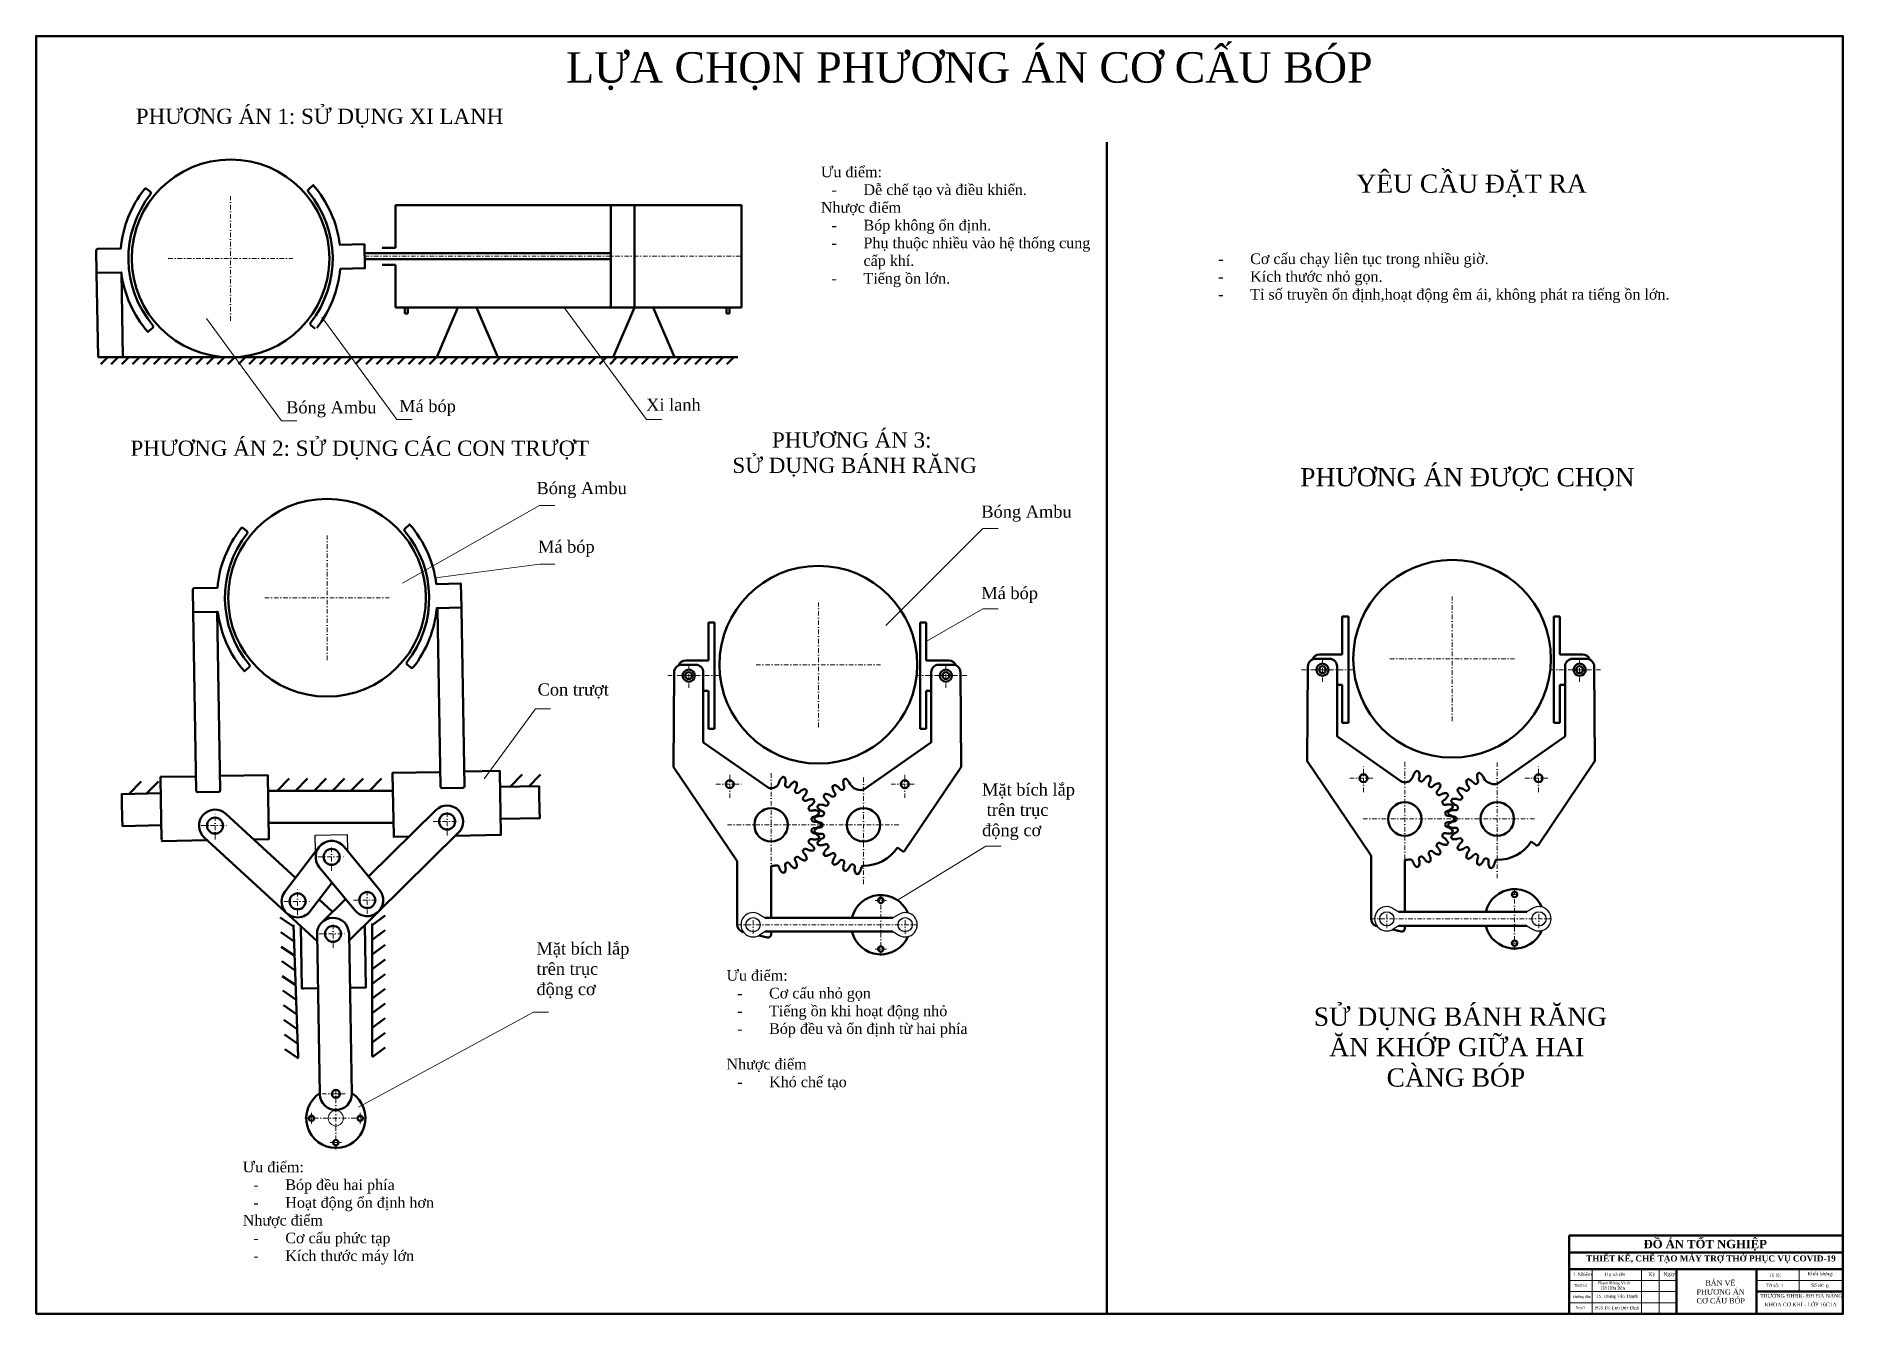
# Model space of a CAD drawing. Header units: inches. Extents: x -122986 to 27550, y -4965 to 6170.
# Drawn here: x 577 to 1765, y 420 to 1260 of the extents above; entities that cross this region are included whole.
import ezdxf

# ---------------------------------------------------------------- set-up
doc = ezdxf.new("R2010")
doc.units = ezdxf.units.IN
doc.header["$LTSCALE"] = 2
doc.header["$MEASUREMENT"] = 0
doc.linetypes.add('DASHDOT', pattern=[1, 0.5, -0.25, 0, -0.25])
for name, color, linetype, lineweight in [('1 mãnh', 7, 'Continuous', 5), ('1 Đường Tâm', 50, 'DASHDOT', 9), ('1 Đậm', 7, 'Continuous', 50), ('đường nhạt', 5, 'Continuous', 25), ('đậm', 7, 'Continuous', 50)]:
    doc.layers.add(name, color=color, linetype=linetype, lineweight=lineweight)
doc.layers.add('d-manh', color=2, linetype='Continuous')
doc.styles.add('SON', font='times.ttf')
doc.styles.add('TCVN', font='times.ttf', dxfattribs={"height": 2.5})
doc.styles.add('vn', font='VTIMEN.TTF', dxfattribs={"height": 4})

msp = doc.modelspace()

# ---------------------------------------------------------------- texts
for s, width, heights, insert, char_height, attachment_point in [('{\\fTimes New Roman|b0|i0|c0|p18;LỰA CHỌN PHƯƠNG ÁN CƠ CẤU BÓP}', 596.01305, [0], (925.324, 1249.883), 20, 1), ('{\\fTimes New Roman|b0|i0|c0|p18;PHƯƠNG ÁN 1: SỬ DỤNG XI LANH}', 343.33922, [0], (642.372, 1212.738), 10, 1), ('{\\fTimes New Roman|b0|i0|c0|p18;Ưu điểm:\\P\\pi-21,l28,t28;-^IDễ chế tạo và điều khiển.\\P\\pi0,l0,tz;Nhược điểm\\P\\pi-21,l28,t28;-^IBóp không ổn định.\\P-^IPhụ thuộc nhiều vào hệ thống cung cấp khí.\\P-^ITiếng ồn lớn.}', 186.6244, [0], (1092.83, 1174.677), 7, 1), ('{\\fTimes New Roman|b0|i0|c0|p18;YÊU CẦU ĐẶT RA}', 155.31792, [0], (1444.914, 1169.455), 12, 1), ('\\pi-21,l29.398,t29.398;{\\fTimes New Roman TUR|b0|i0|c0|p18;-^ICơ cấu chạy liên tục trong nhiều giờ.\\H1.5658x; \\H0.63866x;\\P-^IK\\fTimes New Roman TUR|b0|i0|c163|p18;ích thư\\fTimes New Roman TUR|b0|i0|c0|p18;ớc nhỏ gọn.\\H2.3081x; \\H0.43325x;\\P-^ITỉ số truyền ổn định,hoạt động êm ái, không phát ra tiếng ồn lớn.\\H2.2241x; }', 553.91263, [214.239], (1345.7, 1117.574), 7, 1), ('{\\fTimes New Roman|b0|i0|c0|p18;Má bóp}', 51.00457, [0], (815.572, 1021.249), 8, 1), ('{\\fTimes New Roman|b0|i0|c0|p18;Xi lanh}', 51.00457, [0], (977.902, 1022.132), 8, 1), ('{\\fTimes New Roman|b0|i0|c0|p18;Bóng Ambu}', 60.39283, [0], (741.208, 1020.391), 8, 1), ('\\pi48.1038;{\\fTimes New Roman|b0|i0|c0|p18;PHƯƠNG ÁN 3:\\P\\pi18.35254; SỬ DỤNG BÁNH RĂNG}', 197.26023, [0], (1012.575, 999.927), 10, 1), ('{\\fTimes New Roman|b0|i0|c0|p18;PHƯƠNG ÁN 2: SỬ DỤNG CÁC CON TRƯỢT}', 377.0899, [0], (638.863, 994.521), 10, 1), ('\\pt132;{\\fTimes New Roman|b0|i0|c0|p18;PHƯƠNG ÁN ĐƯỢC CHỌN}', 240.10487, [0], (1407.961, 976.472), 12, 1), ('{\\fTimes New Roman|b0|i0|c0|p18;Bóng Ambu}', 60.39283, [0], (905.821, 967.327), 8, 1), ('{\\fTimes New Roman|b0|i0|c0|p18;Bóng Ambu}', 60.39283, [0], (1198.321, 951.827), 8, 1), ('{\\fTimes New Roman|b0|i0|c0|p18;Má bóp}', 51.00457, [0], (906.821, 928.827), 8, 1), ('{\\fTimes New Roman|b0|i0|c0|p18;Má bóp}', 51.00457, [0], (1198.321, 898.327), 8, 1), ('{\\fTimes New Roman|b0|i0|c0|p18;Con trượt}', 55.08854, [0], (906.561, 824.897), 8, 7), ('{\\fTimes New Roman|b0|i0|c0|p18;Mặt bích lắp    trên trục động cơ}', 67.31486, [0], (1198.821, 731.827), 8, 7), ('{\\fTimes New Roman|b0|i0|c0|p18;Mặt bích lắp trên trục động cơ}', 67.31486, [0], (905.821, 627.327), 8, 7), ('{\\fTimes New Roman|b0|i0|c0|p18;Ưu điểm:\\P\\pi-21,l28,t28;-^ICơ cấu nhỏ gọn\\P-^ITiếng ồn khi hoạt động nhỏ\\P-^IBóp đều và ổn định từ hai phía\\P\\pi0,l0,tz;\\PNhược điểm\\P\\pi-21,l28,t28;-^IKhó chế tạo}', 236.79632, [0], (1030.766, 646.45), 7, 1), ('\\pi2.29222;{\\fTimes New Roman|b1|i0|c0|p18; \\fTimes New Roman|b0|i0|c0|p18;SỬ DỤNG BÁNH RĂNG \\P\\pi16.98772;ĂN KHỚP GIỮA HAI \\P\\pi54.70942;CÀNG BÓP}', 197.26023, [0], (1410.102, 621.812), 12, 1), ('{\\fTimes New Roman|b0|i0|c0|p18;Ưu điểm:\\P\\pi-21,l28,t28;-^IBóp đều hai phía\\P-^IHoạt động ổn định hơn\\P\\pi0,l0,tz;Nhược điểm\\P\\pi-21,l28,t28;-^ICơ cấu phức tạp\\P-^IKích thước máy lớn}', 128.90505, [0], (712.653, 520.483), 7, 1)]:
    msp.add_mtext_dynamic_manual_height_columns(s, width=width, gutter_width=17.5, heights=heights, dxfattribs=dict(insert=insert, char_height=char_height, attachment_point=attachment_point))
at = {"lineweight": 20, "ltscale": 2, "style": 'vn'}
for s, insert, char_height, width, attachment_point in [('{\\fTimes New Roman|b1|i0|c0|p18;ĐỒ ÁN TỐT NGHIỆP}', (1674.335, 465.476), 5.50789, 165.23678, 5), ('\\A1;\\pi8.97362;{\\fTimes New Roman|b1|i0|c0|p18;THIẾT KẾ\\fTimes New Roman|b1|i0|c163|p18;, CHẾ TẠO \\fTimes New Roman|b1|i0|c0|p18;MÁY TRỢ THỞ PHỤC VỤ COVID-19}', (1587.04, 458.878), 4, 178.33453, 1), ('{\\fTimes New Roman|b0|i0|c0|p18;T.Nhiệm}', (1593.597, 446.123), 2.29496, 13.76973, 5), ('{\\fTimes New Roman|b0|i0|c0|p18;Thiết kế}', (1592.333, 439.175), 1.7, 13.76973, 5), ('{\\fTimes New Roman|b0|i0|c0|p18;Họ và tên}', (1615.1, 446.083), 2.29496, 22.94955, 5), ('{\\fTimes New Roman|b0|i0|c0|p18;Ký}', (1639.268, 446.123), 2.29496, 13.76973, 5), ('{\\fTimes New Roman|b0|i0|c0|p18;Tờ số: 1 }', (1719.993, 439.104), 2.29496, 13.76973, 5), ('{\\fTimes New Roman|b0|i0|c0|p18;Tỷ lệ: }', (1720.083, 445.418), 2.29496, 17.0612, 5), ('{\\fTimes New Roman|b0|i0|c0|p18;Khối lượng:}', (1750.073, 446.437), 2.29496, 16.29283, 5), ('{\\fTimes New Roman|b0|i0|c0|p18;Số tờ:  }', (1748.101, 439.268), 2.29496, 13.76973, 5), ('{\\fTimes New Roman|b0|i0|c0|p18;6 }', (1754.537, 438.77), 2.29496, 13.76973, 5), ('{\\fTimes New Roman|b0|i0|c0|p18;Hướng dẫn}', (1593.085, 431.48), 1.7, 13.76973, 5), ('{\\fTimes New Roman|b0|i0|c0|p18;Duyệt}', (1592.152, 424.367), 1.7, 13.76973, 5)]:
    msp.add_mtext(s, dxfattribs=dict(at, insert=insert, char_height=char_height, width=width, attachment_point=attachment_point))
at = {"lineweight": 50, "ltscale": 2, "insert": (1650.669, 446.123), "char_height": 2.29496, "width": 13.76973, "attachment_point": 5, "style": 'vn'}
msp.add_mtext('{\\fTimes New Roman|b0|i0|c0|p18;Ngày}', dxfattribs=at)
at = {"layer": 'd-manh', "lineweight": 25, "char_height": 2, "attachment_point": 5, "style": 'SON'}
for s, insert, width in [('Phạm Hồng Vinh', (1614.164, 440.482), 31.46391), ('TS. Hoàng Văn Thạnh', (1616.125, 431.78), 36.08725), ('Hồ Hữu Bền', (1613.677, 437.402), 31.46391), ('PGS.TS. Lưu Đức Bình', (1616.125, 424.436), 36.08725)]:
    msp.add_mtext(s, dxfattribs=dict(at, insert=insert, width=width))
at = {"layer": 'đường nhạt', "ltscale": 0.2, "insert": (1644.087, 442.451), "char_height": 3.5, "attachment_point": 1, "style": 'TCVN'}
msp.add_mtext_dynamic_manual_height_columns('\\pi30.29804;BẢN VẼ\\P\\pi24.53705;PHƯƠNG ÁN\\P\\pi24.56228;CƠ CẤU BÓP', width=79.48397, gutter_width=12.5, heights=[38.27], dxfattribs=at)
at = {"layer": 'đường nhạt', "ltscale": 0.2, "char_height": 2.5, "width": 102.57599, "attachment_point": 1, "style": 'TCVN'}
for s, insert in [('{\\fTimes New Roman|b0|i0|c186|p18;TR}Ư{\\fTimes New Roman|b0|i0|c186|p18;ỜNG ĐH}BK- ĐH {\\fTimes New Roman|b0|i0|c186|p18;ĐÀ NẴNG}', (1710.491, 433.462)), ('KHOA CƠ KHÍ - LỚP 16C1A', (1713.388, 427.796))]:
    msp.add_mtext(s, dxfattribs=dict(at, insert=insert))

# ---------------------------------------------------------------- blocks, each defined once
blk = doc.blocks.new('*U324')
at = {"layer": '1 Đậm', "ltscale": 15}
blk.add_line((-4.3, -3.2), (4.3, 3.2), dxfattribs=at)
blk = doc.blocks.new('*U325')
at = {"layer": '1 Đậm', "color": 0, "linetype": 'ByBlock', "lineweight": -2, "transparency": 16777216}
for p in [(0, 86.7), (0, 77), (0, 67.4), (0, 57.8), (0, 48.1), (0, 38.5), (0, 28.9), (0, 19.3), (0, 9.6), (0, 0)]:
    blk.add_blockref('*U324', p, dxfattribs=at)
blk = doc.blocks.new('*U316')
at = {"layer": '1 Đậm', "ltscale": 15}
blk.add_line((-4.3, -3.2), (4.3, 3.2), dxfattribs=at)
blk = doc.blocks.new('*U317')
at = {"layer": '1 Đậm', "color": 0, "linetype": 'ByBlock', "lineweight": -2, "transparency": 16777216}
for p in [(0, 86.7), (0, 77), (0, 67.4), (0, 57.8), (0, 48.1), (0, 38.5), (0, 28.9), (0, 19.3), (0, 9.6), (0, 0)]:
    blk.add_blockref('*U316', p, dxfattribs=at)
blk = doc.blocks.new('*U318')
at = {"layer": '1 Đậm', "ltscale": 15}
blk.add_line((-4, -4.1), (4, 4.1), dxfattribs=at)
blk = doc.blocks.new('*U319')
at = {"layer": '1 Đậm', "color": 0, "linetype": 'ByBlock', "lineweight": -2, "transparency": 16777216}
for p in [(0, 0), (12.1, 0), (24.3, 0), (36.4, 0), (48.6, 0), (60.7, 0)]:
    blk.add_blockref('*U318', p, dxfattribs=at)
blk = doc.blocks.new('*U320')
at = {"layer": '1 Đậm', "ltscale": 15}
blk.add_line((-4, -4.1), (4, 4.1), dxfattribs=at)
blk = doc.blocks.new('*U321')
at = {"layer": '1 Đậm', "color": 0, "linetype": 'ByBlock', "lineweight": -2, "transparency": 16777216}
for p in [(0, 0), (11.3, 0)]:
    blk.add_blockref('*U320', p, dxfattribs=at)
blk = doc.blocks.new('*U322')
at = {"layer": '1 Đậm', "ltscale": 15}
blk.add_line((-4, -4.1), (4, 4.1), dxfattribs=at)
blk = doc.blocks.new('*U323')
at = {"layer": '1 Đậm', "color": 0, "linetype": 'ByBlock', "lineweight": -2, "transparency": 16777216}
for p in [(0, 0), (12.1, 0)]:
    blk.add_blockref('*U322', p, dxfattribs=at)
blk = doc.blocks.new('*U326')
at = {"layer": '1 Đậm', "ltscale": 15}
blk.add_line((2.3, 2.3), (-2.3, -2.3), dxfattribs=at)
blk = doc.blocks.new('*U327')
at = {"layer": '1 Đậm', "color": 0, "linetype": 'ByBlock', "lineweight": -2, "transparency": 16777216}
for p in [(0, 0), (7, 0), (14, 0), (20.9, 0), (27.9, 0), (34.9, 0), (41.9, 0), (48.8, 0), (55.8, 0), (62.8, 0), (69.8, 0), (76.8, 0), (83.7, 0), (90.7, 0), (97.7, 0), (104.7, 0), (111.6, 0), (118.6, 0), (125.6, 0), (132.6, 0), (139.6, 0), (146.5, 0), (153.5, 0), (160.5, 0), (167.5, 0), (174.5, 0), (181.4, 0), (188.4, 0), (195.4, 0), (202.4, 0), (209.3, 0), (216.3, 0), (223.3, 0), (230.3, 0), (237.3, 0), (244.2, 0), (251.2, 0), (258.2, 0), (265.2, 0), (272.1, 0), (279.1, 0), (286.1, 0), (293.1, 0), (300.1, 0), (307, 0), (314, 0), (321, 0), (328, 0), (334.9, 0), (341.9, 0), (348.9, 0), (355.9, 0), (362.9, 0), (369.8, 0), (376.8, 0), (383.8, 0), (390.8, 0), (397.7, 0), (404.7, 0), (411.7, 0)]:
    blk.add_blockref('*U326', p, dxfattribs=at)

# ---------------------------------------------------------------- linework, layer by layer
at = {"lineweight": 20, "ltscale": 2}
for p, q in [((1584.821, 442.451), (1655.333, 442.451)), ((1599.965, 420.42), (1599.965, 449.795)), ((1632.383, 420.42), (1632.383, 449.795)), ((1644.087, 420.42), (1644.087, 449.795)), ((1707.929, 442.451), (1764.821, 442.451)), ((1736.187, 435.107), (1736.187, 449.795)), ((1584.821, 435.107), (1655.333, 435.107)), ((1584.821, 427.764), (1655.333, 427.764))]:
    msp.add_line(p, q, dxfattribs=at)
at = {"lineweight": 30}
msp.add_lwpolyline([(760.559, 724.348), (760.366, 735.194), (781.383, 735.568), (781.576, 724.722)], dxfattribs=at)
at = {"layer": '1 mãnh', "lineweight": 13}
for p, q in [((924.009, 1082.117), (978.14, 1008.305)), ((688.748, 1074.834), (738.168, 1007.447)), ((764.62, 1075.693), (814.04, 1008.305)), ((738.168, 1007.447), (748.168, 1007.447)), ((814.04, 1008.305), (824.04, 1008.305)), ((978.14, 1008.305), (988.14, 1008.305)), ((817.751, 900.878), (907.821, 951.827)), ((907.821, 951.827), (917.821, 951.827)), ((1135.535, 872.875), (1199.321, 936.827)), ((1199.321, 936.827), (1209.321, 936.827)), ((839.335, 904.207), (907.821, 913.327)), ((907.821, 913.327), (917.821, 913.327)), ((1162, 862.5), (1199.321, 883.827)), ((1199.321, 883.827), (1209.321, 883.827)), ((871.373, 772.078), (905.122, 818.097)), ((905.122, 818.097), (915.122, 818.097)), ((1143.225, 692.325), (1201.321, 727.827)), ((1201.321, 727.827), (1211.321, 727.827)), ((788.766, 556.211), (903.821, 618.827)), ((903.821, 618.827), (913.821, 618.827))]:
    msp.add_line(p, q, dxfattribs=at)
at = {"layer": '1 mãnh', "lineweight": 13, "ltscale": 15}
msp.add_circle((773.907, 548.997), 5, dxfattribs=at)
at = {"layer": '1 Đường Tâm', "lineweight": 9, "ltscale": 3}
for p, q in [((704.668, 1073.353), (704.668, 1155.253)), ((663.718, 1114.303), (745.618, 1114.303)), ((792.865, 1115.708), (1040.525, 1115.708)), ((768.102, 850.257), (768.102, 932.157)), ((727.152, 891.207), (809.052, 891.207)), ((1507.891, 810.124), (1507.891, 892.024)), ((1091.153, 806.232), (1091.153, 888.132)), ((1005.915, 831.937), (1005.915, 847.673)), ((1050.203, 847.182), (1132.103, 847.182)), ((1175, 831.937), (1175, 847.673)), ((1408.854, 843.892), (1442.721, 843.892)), ((1422.652, 835.829), (1422.652, 851.565)), ((1466.941, 851.074), (1548.841, 851.074)), ((1605.535, 843.892), (1571.669, 843.892)), ((1591.738, 835.829), (1591.738, 851.565)), ((992.117, 840), (1025.983, 840)), ((1188.798, 840), (1154.931, 840)), ((1032.895, 759.562), (1032.895, 777.739)), ((1060.054, 775.827), (1060.057, 711.328)), ((1120.861, 702.901), (1120.861, 775.327)), ((1148.02, 759.562), (1148.02, 777.739)), ((1440.544, 772.543), (1458.721, 772.543)), ((1449.632, 763.454), (1449.632, 781.631)), ((1476.821, 783.327), (1476.794, 715.22)), ((1537.598, 706.793), (1537.598, 783.754)), ((1555.669, 772.543), (1573.846, 772.543)), ((1564.758, 763.454), (1564.758, 781.631)), ((1023.806, 768.651), (1041.983, 768.651)), ((1138.932, 768.651), (1157.109, 768.651)), ((694.44, 732.286), (694.44, 750.463)), ((847.047, 735.002), (847.047, 753.179)), ((685.351, 741.374), (703.528, 741.374)), ((837.959, 744.09), (856.136, 744.09)), ((1031.321, 741.868), (1146.321, 741.868)), ((1449.321, 745.76), (1563.321, 745.76)), ((771.133, 711.762), (771.133, 729.939)), ((762.044, 720.85), (780.221, 720.85)), ((794.538, 683.309), (794.538, 701.486)), ((739.667, 691.583), (757.844, 691.583)), ((748.756, 682.494), (748.756, 700.671)), ((785.449, 692.398), (803.626, 692.398)), ((1128.543, 692.229), (1135.893, 692.229)), ((1132.218, 655.754), (1132.218, 696.704)), ((1547.119, 696.121), (1550.794, 696.121)), ((1548.956, 659.646), (1548.956, 700.596)), ((772.034, 661.155), (772.034, 679.332)), ((1048.218, 670.154), (1048.218, 682.303)), ((1148.218, 670.154), (1148.218, 682.303)), ((1454.598, 680.121), (1572.956, 680.121)), ((1464.956, 674.046), (1464.956, 686.195)), ((1564.956, 674.046), (1564.956, 686.195)), ((762.945, 670.244), (781.122, 670.244)), ((1037.86, 676.229), (1156.218, 676.229)), ((1128.543, 660.229), (1135.893, 660.229)), ((1547.119, 664.121), (1550.794, 664.121)), ((764.819, 564.997), (782.996, 564.997)), ((772.07, 564.997), (775.745, 564.997)), ((773.907, 528.522), (773.907, 569.472)), ((753.432, 548.997), (794.382, 548.997)), ((757.907, 545.322), (757.907, 552.672)), ((789.907, 545.322), (789.907, 552.672)), ((770.232, 532.997), (777.582, 532.997))]:
    msp.add_line(p, q, dxfattribs=at)
at = {"layer": '1 Đậm', "lineweight": 50}
for p, q in [((1280.821, 1190.811), (1280.821, 420.42)), ((776.795, 1107.526), (793.006, 1107.814)), ((616.611, 1104.817), (617.599, 1049.303)), ((632.859, 1104.817), (633.847, 1049.303)), ((650.337, 1065.942), (653.52, 1068.711)), ((680.046, 881.721), (682.134, 764.372)), ((840.229, 884.43), (856.44, 884.719)), ((856.459, 883.666), (858.529, 767.369)), ((1018.915, 875), (1022.915, 875)), ((1018.915, 850), (1018.915, 875)), ((1022.915, 805), (1022.915, 875)), ((1162, 875), (1158, 875)), ((1158, 805), (1158, 875)), ((1162, 850), (1162, 875)), ((1435.652, 878.892), (1439.652, 878.892)), ((1435.652, 853.892), (1435.652, 878.892)), ((1439.652, 808.892), (1439.652, 878.892)), ((1578.738, 878.892), (1574.738, 878.892)), ((1574.738, 808.892), (1574.738, 878.892)), ((1578.738, 853.892), (1578.738, 878.892)), ((713.771, 842.847), (716.954, 845.616)), ((1010.512, 847.182), (1001.339, 847.182)), ((1003.915, 850), (1018.915, 850)), ((1177, 850), (1162, 850)), ((1170.403, 847.182), (1179.575, 847.182)), ((1413.077, 846.107), (1412.623, 784.067)), ((1427.25, 851.074), (1418.077, 851.074)), ((1420.652, 853.892), (1435.652, 853.892)), ((1432.25, 846.074), (1432.262, 800.486)), ((1593.738, 853.892), (1578.738, 853.892)), ((1582.14, 846.074), (1582.128, 800.486)), ((1587.14, 851.074), (1596.313, 851.074)), ((1601.313, 846.107), (1601.767, 784.067)), ((996.339, 842.215), (995.885, 780.175)), ((1015.512, 842.182), (1015.524, 796.595)), ((1165.403, 842.182), (1165.39, 796.595)), ((1184.575, 842.215), (1185.029, 780.175)), ((1432.253, 833.892), (1435.652, 833.892)), ((1435.652, 808.892), (1435.652, 833.892)), ((1582.137, 833.892), (1578.738, 833.892)), ((1578.738, 808.892), (1578.738, 833.892)), ((1015.515, 830), (1018.915, 830)), ((1018.915, 805), (1018.915, 830)), ((1165.399, 830), (1162, 830)), ((1162, 805), (1162, 830)), ((1435.652, 808.892), (1439.652, 808.892)), ((1578.738, 808.892), (1574.738, 808.892)), ((1018.915, 805), (1022.915, 805)), ((1162, 805), (1158, 805)), ((1432.69, 799.667), (1474.178, 770.708)), ((1581.7, 799.667), (1538.569, 769.561)), ((1015.952, 795.775), (1057.44, 766.816)), ((1164.963, 795.775), (1121.831, 765.669)), ((996.057, 779.607), (1037.682, 718.05)), ((1067.602, 773.365), (1067.27, 773.044)), ((1069.392, 772.475), (1069.266, 772.919)), ((1184.858, 779.607), (1147.847, 724.873)), ((1412.794, 783.499), (1454.419, 721.942)), ((1484.339, 777.257), (1484.008, 776.936)), ((1486.13, 776.367), (1486.004, 776.811)), ((1492.234, 774.23), (1491.831, 774.006)), ((1493.734, 772.907), (1493.726, 773.369)), ((1524.345, 774.887), (1524.412, 775.343)), ((1526.004, 776.002), (1526.374, 775.727)), ((1601.595, 783.499), (1564.584, 728.765)), ((1075.496, 770.338), (1075.093, 770.114)), ((1076.996, 769.015), (1076.989, 769.477)), ((1082.339, 765.371), (1081.891, 765.259)), ((1083.445, 763.706), (1083.557, 764.153)), ((1094.82, 760.466), (1094.65, 760.895)), ((1095.699, 762.262), (1096.157, 762.209)), ((1100.52, 766.572), (1100.467, 767.03)), ((1101.834, 768.079), (1102.263, 767.909)), ((1107.607, 770.995), (1107.675, 771.451)), ((1109.266, 772.11), (1109.637, 771.835)), ((1499.076, 769.263), (1498.629, 769.151)), ((1500.182, 767.598), (1500.295, 768.045)), ((1504.4, 762.695), (1503.939, 762.702)), ((1505.037, 760.799), (1505.262, 761.203)), ((1511.557, 764.358), (1511.387, 764.787)), ((1512.436, 766.154), (1512.895, 766.101)), ((1517.258, 770.464), (1517.205, 770.922)), ((1518.572, 771.971), (1519.001, 771.801)), ((1087.663, 758.803), (1087.201, 758.81)), ((1088.3, 756.907), (1088.524, 757.311)), ((1090.894, 753.092), (1090.619, 753.462)), ((1091.105, 751.08), (1090.661, 751.207)), ((1091.23, 749.084), (1091.551, 749.416)), ((1091.278, 755.054), (1091.734, 755.122)), ((1505.747, 748.845), (1505.386, 749.132)), ((1505.611, 750.84), (1506.034, 751.024)), ((1507.631, 756.984), (1507.356, 757.354)), ((1507.842, 754.972), (1507.399, 755.099)), ((1507.967, 752.976), (1508.288, 753.308)), ((1508.016, 758.946), (1508.472, 759.014)), ((1089.01, 744.953), (1088.648, 745.24)), ((1088.648, 738.496), (1089.01, 738.783)), ((1088.873, 746.948), (1089.296, 747.132)), ((1089.296, 736.605), (1088.873, 736.788)), ((1092.431, 742.73), (1092.035, 742.967)), ((1092.035, 740.77), (1092.431, 741.007)), ((1505.386, 742.388), (1505.747, 742.675)), ((1506.034, 740.497), (1505.611, 740.68)), ((1508.288, 738.213), (1507.967, 738.544)), ((1509.169, 746.622), (1508.773, 746.859)), ((1508.773, 744.662), (1509.169, 744.899)), ((1087.201, 724.926), (1087.663, 724.934)), ((1088.524, 726.426), (1088.3, 726.829)), ((1090.619, 730.274), (1090.894, 730.644)), ((1090.661, 732.53), (1091.105, 732.656)), ((1091.551, 734.321), (1091.23, 734.652)), ((1091.734, 728.615), (1091.278, 728.682)), ((1143.227, 726.968), (1146.428, 724.626)), ((1503.939, 728.818), (1504.4, 728.826)), ((1505.262, 730.318), (1505.037, 730.721)), ((1507.356, 734.166), (1507.631, 734.536)), ((1507.399, 736.422), (1507.842, 736.548)), ((1508.472, 732.507), (1508.016, 732.574)), ((1511.387, 726.734), (1511.557, 727.163)), ((1512.895, 725.42), (1512.436, 725.367)), ((1559.964, 730.86), (1563.166, 728.518)), ((1037.854, 717.49), (1037.86, 676.22)), ((1075.093, 713.622), (1075.496, 713.398)), ((1076.989, 714.26), (1076.996, 714.721)), ((1081.891, 718.477), (1082.339, 718.365)), ((1083.557, 719.583), (1083.445, 720.031)), ((1094.65, 722.842), (1094.82, 723.271)), ((1096.157, 721.528), (1095.699, 721.475)), ((1100.467, 716.706), (1100.52, 717.165)), ((1102.263, 715.827), (1101.834, 715.657)), ((1120.861, 714.993), (1120.633, 714.994)), ((1454.591, 721.382), (1454.598, 680.112)), ((1484.008, 714.584), (1484.339, 714.263)), ((1486.004, 714.709), (1486.13, 715.153)), ((1491.831, 717.514), (1492.234, 717.29)), ((1493.726, 718.152), (1493.734, 718.613)), ((1498.629, 722.369), (1499.076, 722.257)), ((1500.295, 723.475), (1500.182, 723.923)), ((1517.205, 720.598), (1517.258, 721.057)), ((1519.001, 719.719), (1518.572, 719.549)), ((1524.412, 716.177), (1524.345, 716.634)), ((1526.374, 715.793), (1526.004, 715.518)), ((1532.518, 713.773), (1532.335, 714.196)), ((1534.513, 713.909), (1534.226, 713.548)), ((1537.598, 718.885), (1537.37, 718.886)), ((1067.27, 710.693), (1067.602, 710.371)), ((1069.266, 710.817), (1069.392, 711.261)), ((1107.675, 712.285), (1107.607, 712.742)), ((1109.637, 711.901), (1109.266, 711.626)), ((1115.78, 709.881), (1115.597, 710.304)), ((1117.775, 710.017), (1117.489, 709.656)), ((762.965, 692.837), (771.775, 684.761)), ((780.293, 693.146), (764.649, 677.745))]:
    msp.add_line(p, q, dxfattribs=at)
at = {"layer": '1 Đậm', "lineweight": 50, "ltscale": 15}
for p, q in [((813.034, 1149.298), (813.034, 1121.247)), ((954.61, 1149.298), (954.61, 1117.708)), ((970.268, 1149.298), (970.268, 1082.117)), ((1017.064, 1149.298), (1032.721, 1149.298)), ((792.83, 1117.708), (954.61, 1117.708)), ((792.83, 1117.708), (792.901, 1113.708)), ((813.034, 1121.247), (804.296, 1121.247)), ((954.61, 1117.708), (954.61, 1113.708)), ((792.901, 1113.708), (954.61, 1113.708)), ((813.034, 1110.168), (804.296, 1110.168)), ((813.034, 1082.117), (813.034, 1110.168)), ((954.61, 1113.708), (954.61, 1082.117)), ((819.321, 1082.117), (819.321, 1078.117)), ((821.321, 1078.117), (821.321, 1082.117)), ((854.172, 1082.117), (840.21, 1049.303)), ((866.428, 1082.117), (880.39, 1049.303)), ((970.268, 1082.117), (956.305, 1049.303)), ((982.523, 1082.117), (996.486, 1049.303)), ((1017.064, 1082.117), (1032.721, 1082.117)), ((1030.721, 1082.117), (1030.721, 1078.117)), ((1032.721, 1078.117), (1032.721, 1082.117)), ((819.321, 1078.117), (821.321, 1078.117)), ((1030.721, 1078.117), (1032.721, 1078.117)), ((617.599, 1049.303), (1038.11, 1049.303)), ((729.302, 764.208), (811.42, 764.208)), ((729.709, 743.192), (811.827, 743.192)), ((1056.218, 680.729), (1140.218, 680.729)), ((1472.956, 684.621), (1556.956, 684.621)), ((746.06, 676.184), (749.162, 589.067)), ((797.78, 677.105), (797.78, 589.932)), ((1056.218, 671.729), (1140.218, 671.729)), ((1472.956, 675.621), (1556.956, 675.621)), ((1584.821, 471.827), (1584.821, 420.42))]:
    msp.add_line(p, q, dxfattribs=at)
at = {"layer": '1 Đậm', "lineweight": 50, "ltscale": 0.2}
for p, q in [((1584.821, 471.827), (1764.821, 471.827)), ((1584.821, 460.811), (1764.821, 460.811)), ((1584.821, 449.795), (1764.821, 449.795)), ((1655.333, 420.42), (1655.333, 449.795)), ((1707.929, 420.42), (1707.929, 449.795)), ((1707.929, 435.107), (1764.821, 435.107))]:
    msp.add_line(p, q, dxfattribs=at)
at = {"layer": '1 Đậm', "lineweight": 50}
for points in [[(576.821, 420.42), (576.821, 1260.42), (1764.821, 1260.42), (1764.821, 420.42), (576.821, 420.42)], [(689.299, 731.807), (659.351, 731.274)]]:
    msp.add_lwpolyline(points, close=True, dxfattribs=at)
for points in [[(632.822, 1105.105), (616.611, 1104.817), (632.822, 1105.105, 0.1487791), (650.337, 1065.942), (653.52, 1068.711, 0.40978255), (653.633, 1070.184, -0.35541398), (652.096, 1156.532)], [(649.475, 1159.987), (651.93, 1158), (649.475, 1159.987, 0.41846494), (647.985, 1159.819, 0.14507756), (632.541, 1120.892), (617.383, 1120.623), (632.541, 1120.892)], [(653.633, 1070.184, -0.35541398), (652.096, 1156.532, 0.40978255), (651.93, 1158)], [(776.514, 1123.313), (792.725, 1123.601), (776.514, 1123.313, 0.1487791), (758.999, 1162.476), (755.816, 1159.707, 0.40978255), (755.703, 1158.234, -0.35541398), (757.24, 1071.886)], [(755.703, 1158.234, -0.35541398), (757.24, 1071.886, 0.40978255), (757.406, 1070.418), (759.861, 1068.431), (757.406, 1070.418)], [(617.383, 1120.623, 0.41421356), (616.349, 1119.551), (616.611, 1104.817)], [(839.948, 900.217), (856.159, 900.506), (839.948, 900.217, 0.1487791), (822.434, 939.38), (819.251, 936.612, 0.40978255), (819.137, 935.139, -0.35541398), (820.674, 848.79)], [(696.257, 882.01), (680.046, 881.721), (696.257, 882.01, 0.1487791), (713.771, 842.847), (716.954, 845.616, 0.40978255), (717.068, 847.089, -0.35541398), (715.531, 933.437)], [(712.91, 936.892), (715.365, 934.905), (712.91, 936.892, 0.41846494), (711.42, 936.723, 0.14507756), (695.976, 897.797), (680.817, 897.527), (695.976, 897.797)], [(717.068, 847.089, -0.35541398), (715.531, 933.437, 0.40978255), (715.365, 934.905)], [(819.137, 935.139, -0.35541398), (820.674, 848.79, 0.40978255), (820.84, 847.322), (823.295, 845.336), (820.84, 847.322)], [(680.817, 897.527, 0.41421356), (679.783, 896.456), (680.046, 881.721)], [(679.783, 896.456), (680.046, 881.721), (682.134, 764.372, 0.41421356), (683.206, 763.338), (696.888, 763.581), (683.206, 763.338)], [(696.888, 763.581, 0.41421356), (697.921, 764.653), (695.833, 882.002), (697.921, 764.653)], [(823.295, 845.336, 0.41846494), (824.785, 845.504, 0.14507756), (840.229, 884.43, -0.23703861), (840.668, 883.593), (842.742, 767.088, 0.41421356), (843.813, 766.054), (857.495, 766.298)], [(856.44, 884.719), (856.44, 884.718), (856.44, 884.716), (856.44, 884.713), (856.44, 884.708), (856.44, 884.703), (856.441, 884.696), (856.441, 884.687), (856.441, 884.678), (856.441, 884.668), (856.441, 884.657), (856.441, 884.644), (856.442, 884.63), (856.442, 884.616), (856.442, 884.6), (856.442, 884.584), (856.443, 884.567), (856.443, 884.549), (856.443, 884.53), (856.444, 884.51), (856.444, 884.49), (856.445, 884.469), (856.445, 884.447), (856.445, 884.425), (856.446, 884.402), (856.446, 884.379), (856.447, 884.354), (856.447, 884.33), (856.447, 884.304), (856.448, 884.278), (856.448, 884.252), (856.449, 884.225), (856.449, 884.198), (856.45, 884.171), (856.45, 884.143), (856.451, 884.114), (856.451, 884.086), (856.452, 884.057), (856.452, 884.028), (856.453, 883.999), (856.453, 883.969), (856.454, 883.94), (856.454, 883.91), (856.455, 883.88), (856.456, 883.849), (856.456, 883.819), (856.457, 883.789), (856.457, 883.758), (856.458, 883.727), (856.458, 883.697), (856.459, 883.666), (858.529, 767.369, -0.41421356), (857.495, 766.298), (843.813, 766.054)], [(747.384, 707.12), (701.553, 749.133, 1), (687.327, 733.615), (761.589, 665.539)], [(782.639, 665.913), (854.432, 736.589, 1), (839.663, 751.592), (795.355, 707.974)], [(762.771, 727.244), (740.393, 697.976, 1), (757.118, 685.189), (771.434, 703.914)]]:
    msp.add_lwpolyline(points, format="xyb", dxfattribs=at)
at = {"layer": '1 Đậm', "lineweight": 50, "ltscale": 15}
for points in [[(813.034, 1149.298), (1017.064, 1149.298)], [(1032.721, 1149.298), (1040.525, 1149.298), (1040.525, 1082.117), (1032.721, 1082.117)], [(1017.064, 1082.117), (813.034, 1082.117)], [(1060.054, 714.993), (1060.077, 680.729)], [(1476.792, 718.885), (1476.815, 684.621)], [(1041.83, 671.413), (1040.971, 671.602)], [(1458.568, 675.305), (1457.708, 675.493)]]:
    msp.add_lwpolyline(points, dxfattribs=at)
at = {"layer": '1 Đậm', "lineweight": 50}
for points in [[(616.349, 1119.551), (616.611, 1104.817), (617.599, 1049.303)], [(792.725, 1123.601), (793.006, 1107.814), (776.795, 1107.526)], [(632.859, 1104.817), (632.859, 1104.817), (633.847, 1049.303)], [(856.159, 900.506), (856.44, 884.719), (840.229, 884.43)], [(659.538, 733.359), (659.332, 732.327), (658.62, 772.32), (658.601, 773.373), (681.967, 773.789)], [(697.754, 774.07), (729.117, 774.628), (729.135, 773.576), (729.847, 733.582), (729.866, 732.529), (719.859, 732.351), (729.866, 732.529)], [(811.958, 733.991), (821.965, 734.169), (811.958, 733.991), (811.939, 735.043), (811.228, 775.037), (811.209, 776.089), (842.572, 776.647)], [(858.359, 776.928), (881.724, 777.344), (881.743, 776.292), (882.455, 736.298), (882.473, 735.246), (852.525, 734.713), (882.473, 735.246)], [(1067.831, 773.424), (1067.75, 773.43), (1067.671, 773.41), (1067.602, 773.365)], [(1069.266, 772.919), (1069.228, 772.993), (1069.167, 773.052), (1069.097, 773.085)], [(1484.569, 777.316), (1484.487, 777.322), (1484.409, 777.302), (1484.339, 777.257)], [(1486.004, 776.811), (1485.966, 776.885), (1485.905, 776.944), (1485.834, 776.977)], [(1492.471, 774.228), (1492.394, 774.255), (1492.313, 774.256), (1492.234, 774.23)], [(1493.726, 773.369), (1493.709, 773.45), (1493.665, 773.522), (1493.606, 773.573)], [(1524.412, 775.343), (1524.44, 775.421), (1524.493, 775.487), (1524.558, 775.529)], [(1525.769, 776.031), (1525.849, 776.048), (1525.929, 776.038), (1526.004, 776.002)], [(658.793, 762.676), (633.159, 762.181), (633.16, 762.164)], [(658.793, 762.66), (633.16, 762.164), (633.261, 756.918), (633.465, 746.394), (633.566, 741.148), (659.199, 741.644)], [(759.825, 764.644), (759.825, 764.647)], [(881.911, 766.82), (907.545, 767.276), (907.545, 767.26)], [(881.911, 766.803), (907.545, 767.26), (907.639, 762.014), (907.826, 751.489), (907.919, 746.243), (882.285, 745.787)], [(1075.733, 770.336), (1075.656, 770.363), (1075.575, 770.364), (1075.496, 770.338)], [(1076.989, 769.477), (1076.972, 769.558), (1076.928, 769.63), (1076.868, 769.681)], [(1082.567, 765.308), (1082.5, 765.354), (1082.422, 765.376), (1082.339, 765.371)], [(1083.557, 764.153), (1083.562, 764.236), (1083.538, 764.317), (1083.494, 764.381)], [(1094.65, 760.895), (1094.634, 760.976), (1094.647, 761.06), (1094.683, 761.129)], [(1095.481, 762.169), (1095.541, 762.223), (1095.616, 762.255), (1095.699, 762.262)], [(1100.467, 767.03), (1100.474, 767.113), (1100.508, 767.19), (1100.56, 767.248)], [(1101.6, 768.046), (1101.672, 768.083), (1101.753, 768.094), (1101.834, 768.079)], [(1107.675, 771.451), (1107.702, 771.529), (1107.755, 771.595), (1107.821, 771.637)], [(1109.031, 772.139), (1109.111, 772.156), (1109.192, 772.146), (1109.266, 772.11)], [(1499.305, 769.2), (1499.237, 769.246), (1499.159, 769.268), (1499.076, 769.263)], [(1500.295, 768.045), (1500.299, 768.128), (1500.276, 768.209), (1500.231, 768.273)], [(1504.604, 762.574), (1504.551, 762.636), (1504.481, 762.678), (1504.4, 762.695)], [(1505.262, 761.203), (1505.288, 761.282), (1505.286, 761.366), (1505.259, 761.439)], [(1511.387, 764.787), (1511.372, 764.868), (1511.385, 764.952), (1511.421, 765.021)], [(1512.218, 766.061), (1512.279, 766.115), (1512.354, 766.147), (1512.436, 766.154)], [(1517.205, 770.922), (1517.211, 771.005), (1517.245, 771.082), (1517.298, 771.14)], [(1518.337, 771.938), (1518.41, 771.975), (1518.49, 771.986), (1518.572, 771.971)], [(1087.867, 758.682), (1087.814, 758.744), (1087.744, 758.786), (1087.663, 758.803)], [(1088.524, 757.311), (1088.55, 757.39), (1088.548, 757.474), (1088.522, 757.547)], [(1090.619, 753.462), (1090.583, 753.537), (1090.573, 753.621), (1090.59, 753.698)], [(1091.091, 754.908), (1091.136, 754.977), (1091.2, 755.027), (1091.278, 755.054)], [(1091.271, 750.911), (1091.236, 750.985), (1091.179, 751.043), (1091.105, 751.08)], [(1091.551, 749.416), (1091.596, 749.485), (1091.616, 749.567), (1091.61, 749.645)], [(1505.468, 750.651), (1505.494, 750.729), (1505.542, 750.794), (1505.611, 750.84)], [(1507.356, 757.354), (1507.32, 757.429), (1507.311, 757.513), (1507.328, 757.59)], [(1507.829, 758.8), (1507.873, 758.869), (1507.937, 758.919), (1508.016, 758.946)], [(1508.008, 754.803), (1507.973, 754.877), (1507.916, 754.935), (1507.842, 754.972)], [(1508.288, 753.308), (1508.334, 753.377), (1508.354, 753.459), (1508.347, 753.537)], [(659.2, 741.628), (633.566, 741.132), (633.566, 741.148)], [(882.285, 745.77), (907.92, 746.227), (907.919, 746.243)], [(1088.731, 746.759), (1088.756, 746.837), (1088.805, 746.902), (1088.873, 746.948)], [(1088.873, 736.788), (1088.804, 736.835), (1088.754, 736.903), (1088.731, 736.977)], [(1092.547, 742.523), (1092.533, 742.604), (1092.493, 742.674), (1092.431, 742.73)], [(1092.431, 741.007), (1092.493, 741.062), (1092.534, 741.136), (1092.547, 741.213)], [(1505.611, 740.68), (1505.542, 740.727), (1505.492, 740.795), (1505.468, 740.869)], [(1507.842, 736.548), (1507.917, 736.586), (1507.975, 736.647), (1508.008, 736.717)], [(1508.347, 737.983), (1508.354, 738.064), (1508.334, 738.143), (1508.288, 738.213)], [(1509.285, 746.415), (1509.27, 746.496), (1509.23, 746.566), (1509.169, 746.622)], [(1509.169, 744.899), (1509.231, 744.954), (1509.271, 745.028), (1509.285, 745.105)], [(1087.663, 724.934), (1087.744, 724.951), (1087.816, 724.994), (1087.867, 725.054)], [(1088.522, 726.189), (1088.549, 726.266), (1088.55, 726.347), (1088.524, 726.426)], [(1090.59, 730.039), (1090.573, 730.119), (1090.583, 730.199), (1090.619, 730.274)], [(1091.278, 728.682), (1091.199, 728.71), (1091.133, 728.763), (1091.091, 728.828)], [(1091.105, 732.656), (1091.179, 732.694), (1091.238, 732.755), (1091.271, 732.825)], [(1091.61, 734.091), (1091.616, 734.173), (1091.596, 734.251), (1091.551, 734.321)], [(1504.4, 728.826), (1504.482, 728.843), (1504.554, 728.886), (1504.604, 728.946)], [(1505.259, 730.081), (1505.287, 730.158), (1505.288, 730.239), (1505.262, 730.318)], [(1507.328, 733.931), (1507.311, 734.011), (1507.32, 734.091), (1507.356, 734.166)], [(1508.016, 732.574), (1507.937, 732.602), (1507.871, 732.654), (1507.829, 732.72)], [(1511.421, 726.499), (1511.384, 726.572), (1511.372, 726.652), (1511.387, 726.734)], [(1512.436, 725.367), (1512.353, 725.373), (1512.276, 725.407), (1512.218, 725.46)], [(1075.496, 713.398), (1075.576, 713.372), (1075.66, 713.374), (1075.733, 713.401)], [(1076.868, 714.056), (1076.93, 714.109), (1076.972, 714.179), (1076.989, 714.26)], [(1082.339, 718.365), (1082.422, 718.361), (1082.503, 718.384), (1082.567, 718.429)], [(1083.494, 719.355), (1083.54, 719.422), (1083.562, 719.501), (1083.557, 719.583)], [(1094.683, 722.607), (1094.646, 722.68), (1094.634, 722.76), (1094.65, 722.842)], [(1095.699, 721.475), (1095.616, 721.481), (1095.538, 721.515), (1095.481, 721.568)], [(1100.56, 716.488), (1100.506, 716.549), (1100.474, 716.624), (1100.467, 716.706)], [(1101.834, 715.657), (1101.752, 715.642), (1101.669, 715.655), (1101.6, 715.691)], [(1484.339, 714.263), (1484.409, 714.218), (1484.491, 714.198), (1484.569, 714.204)], [(1485.834, 714.544), (1485.908, 714.579), (1485.966, 714.635), (1486.004, 714.709)], [(1492.234, 717.29), (1492.313, 717.264), (1492.398, 717.266), (1492.471, 717.292)], [(1493.606, 717.948), (1493.668, 718.001), (1493.709, 718.07), (1493.726, 718.152)], [(1499.076, 722.257), (1499.16, 722.252), (1499.241, 722.276), (1499.305, 722.321)], [(1500.231, 723.247), (1500.277, 723.314), (1500.299, 723.393), (1500.295, 723.475)], [(1517.298, 720.38), (1517.243, 720.441), (1517.211, 720.515), (1517.205, 720.598)], [(1518.572, 719.549), (1518.49, 719.534), (1518.407, 719.547), (1518.337, 719.583)], [(1524.558, 715.991), (1524.49, 716.035), (1524.44, 716.099), (1524.412, 716.177)], [(1526.004, 715.518), (1525.929, 715.482), (1525.845, 715.473), (1525.769, 715.489)], [(1532.707, 713.63), (1532.63, 713.656), (1532.565, 713.704), (1532.518, 713.773)], [(1534.226, 713.548), (1534.163, 713.494), (1534.085, 713.463), (1534.007, 713.459)], [(1067.602, 710.371), (1067.671, 710.326), (1067.753, 710.306), (1067.831, 710.312)], [(1069.097, 710.652), (1069.17, 710.687), (1069.229, 710.743), (1069.266, 710.817)], [(1107.821, 712.099), (1107.752, 712.143), (1107.702, 712.207), (1107.675, 712.285)], [(1109.266, 711.626), (1109.191, 711.59), (1109.108, 711.581), (1109.031, 711.598)], [(1115.97, 709.738), (1115.892, 709.764), (1115.827, 709.812), (1115.78, 709.881)], [(1117.489, 709.656), (1117.426, 709.602), (1117.347, 709.571), (1117.269, 709.567)], [(762.143, 634.45), (752.671, 634.281), (751.618, 634.262), (750.887, 675.348), (751.618, 634.262)], [(793.717, 635.012), (792.986, 676.098), (793.717, 635.012), (792.664, 634.993), (783.192, 634.824)]]:
    msp.add_lwpolyline(points, dxfattribs=at)
for points in [[(779.262, 727.538, 1), (763.004, 714.163), (786.408, 685.711, 1), (802.667, 699.085)], [(782.558, 670.431, 1), (761.509, 670.056), (763.382, 564.81, 1), (784.432, 565.185)]]:
    msp.add_lwpolyline(points, format="xyb", close=True, dxfattribs=at)
at = {"layer": '1 Đậm', "lineweight": 50, "ltscale": 15}
for points in [[(1060.083, 671.729), (1060.084, 669.895), (1060.084, 669.893, -0.47900178), (1057.656, 667.94), (1052.003, 669.18)], [(1476.821, 675.621), (1476.822, 673.787), (1476.822, 673.785, -0.47900178), (1474.393, 671.832), (1468.741, 673.072)]]:
    msp.add_lwpolyline(points, format="xyb", dxfattribs=at)
at = {"layer": '1 Đậm', "lineweight": 50}
for centre, radius in [((704.668, 1114.303), 65), ((768.102, 891.207), 65), ((1507.891, 851.074), 65), ((1091.153, 847.182), 65), ((1005.915, 840), 4), ((1175, 840), 4), ((1422.652, 843.892), 4), ((1422.652, 843.892), 2.25), ((1591.738, 843.892), 4), ((1591.738, 843.892), 2.25), ((1591.738, 843.892), 2.25), ((1005.915, 840), 2.25), ((1175, 840), 2.25), ((1175, 840), 2.25), ((1449.632, 772.543), 2.6), ((1564.758, 772.543), 2.6), ((1032.895, 768.651), 2.6), ((1148.02, 768.651), 2.6), ((847.047, 744.09), 5.263), ((1060.054, 741.868), 10.975), ((1120.861, 741.868), 10.975), ((1476.792, 745.76), 10.975), ((1537.598, 745.76), 10.975), ((694.44, 741.374), 5.263), ((771.133, 720.85), 5.263), ((748.756, 691.583), 5.263), ((794.538, 692.398), 5.263), ((1132.218, 692.229), 1.75), ((1548.956, 696.121), 1.75), ((772.034, 670.244), 5.263), ((1548.956, 664.121), 1.75), ((1132.218, 660.229), 1.75), ((773.907, 564.997), 2.632), ((757.907, 548.997), 1.75), ((789.907, 548.997), 1.75), ((773.907, 532.997), 1.75)]:
    msp.add_circle(centre, radius, dxfattribs=at)
for centre, radius, start, end in [((705.93, 1114.303), 73.684, 141.850123, 174.869083), ((703.406, 1114.115), 73.684, 7.170358, 41.019719), ((705.93, 1114.303), 73.684, 187.170358, 221.019719), ((703.406, 1114.115), 73.684, 321.850123, 354.869083), ((766.84, 891.02), 73.684, 7.170358, 41.019719), ((769.365, 891.207), 73.684, 141.850123, 174.869083), ((769.365, 891.207), 73.684, 187.170358, 221.019719), ((766.84, 891.02), 73.684, 321.850123, 354.869083), ((1001.339, 842.182), 5, 90, 179.619838), ((1003.915, 845), 5, 90, 160.024515), ((1010.512, 842.182), 5, 0, 90), ((1170.403, 842.182), 5, 90, 180), ((1177, 845), 5, 19.975485, 90), ((1179.575, 842.182), 5, 0.380162, 90), ((1418.077, 846.074), 5, 90, 179.619838), ((1420.652, 848.892), 5, 90, 160.024515), ((1427.25, 846.074), 5, 0, 90), ((1587.14, 846.074), 5, 90, 180), ((1593.738, 848.892), 5, 19.975485, 90), ((1596.313, 846.074), 5, 0.380162, 90), ((1016.524, 796.595), 1, 180.015703, 235.084643), ((1164.39, 796.595), 1, 304.915357, 359.984297), ((1433.262, 800.487), 1, 180.015703, 235.084643), ((1581.128, 800.487), 1, 304.915357, 359.984297), ((996.885, 780.168), 1, 179.580566, 214.066458), ((1074.114, 766.312), 9.6, 135.469382, 148.749999), ((1060.054, 741.868), 32.5, 73.844808, 76.155192), ((1060.1, 770.067), 9.6, 1.250002, 14.530618), ((1184.029, 780.168), 1, 325.93371, 0.419434), ((1413.623, 784.06), 1, 179.580566, 214.066458), ((1474.67, 776.648), 8, 322.168215, 345.443992), ((1484.392, 774.123), 2.044, 148.74997, 165.443969), ((1490.852, 770.204), 9.6, 135.469382, 148.749999), ((1476.792, 745.76), 32.5, 73.844808, 76.155192), ((1494.073, 771.449), 8, 164.556008, 176.723274), ((1476.837, 773.959), 9.6, 1.250002, 14.530618), ((1484.392, 774.123), 2.044, 344.556031, 1.250034), ((1491.474, 771.19), 2.044, 133.749968, 150.443969), ((1496.699, 765.732), 9.6, 120.469382, 133.749999), ((1476.792, 745.76), 32.5, 58.844808, 61.155192), ((1484.134, 772.986), 9.6, 346.250001, 359.530618), ((1533.873, 773.711), 9.6, 172.969382, 186.249998), ((1526.361, 772.889), 2.044, 186.249966, 202.943969), ((1537.598, 745.76), 32.5, 111.344808, 113.655192), ((1520.468, 768.159), 9.6, 38.750001, 52.030618), ((1526.361, 772.889), 2.044, 22.056031, 38.75003), ((1535.67, 776.66), 8, 202.056008, 270.706264), ((1600.767, 784.059), 1, 325.93371, 0.419434), ((1060.302, 770.916), 5, 235.084643, 322.168215), ((1057.933, 772.756), 8, 322.168215, 345.443992), ((1067.654, 770.232), 2.044, 148.74997, 165.443969), ((1070.596, 767.943), 1.25, 176.723276, 247.986315), ((1077.335, 767.557), 8, 164.556008, 176.723274), ((1067.654, 770.232), 2.044, 344.556031, 1.250034), ((1060.054, 741.868), 26.875, 67.013685, 67.986315), ((1071.037, 767.76), 1.25, 247.013685, 318.276737), ((1065.999, 772.252), 8, 318.276728, 330.443992), ((1074.736, 767.298), 2.044, 133.749968, 150.443969), ((1079.961, 761.84), 9.6, 120.469382, 133.749999), ((1060.054, 741.868), 32.5, 58.844808, 61.155192), ((1076.985, 764.326), 1.25, 161.723276, 232.986315), ((1083.395, 762.209), 8, 149.556008, 161.723274), ((1060.054, 741.868), 26.875, 52.013685, 52.986315), ((1074.736, 767.298), 2.044, 329.556031, 346.250033), ((1077.364, 764.035), 1.25, 232.013685, 303.276738), ((1067.396, 769.094), 9.6, 346.250001, 359.530618), ((1073.661, 769.678), 8, 303.276729, 315.443992), ((1080.817, 762.632), 2.044, 118.749968, 135.443969), ((1084.452, 756.007), 9.6, 105.469382, 118.749999), ((1087.864, 755.475), 8, 134.556008, 146.723272), ((1080.817, 762.632), 2.044, 314.556031, 331.250033), ((1060.054, 741.868), 32.5, 43.844808, 46.155192), ((1074.193, 766.266), 9.6, 331.250001, 344.530618), ((1120.861, 741.868), 32.5, 141.344808, 143.655192), ((1103.658, 764.212), 9.6, 202.969382, 216.249999), ((1094.826, 752.701), 9.6, 68.750001, 82.030618), ((1097.565, 759.744), 2.044, 52.056031, 68.750032), ((1103.741, 767.664), 8, 232.056008, 244.223271), ((1100.805, 761.586), 1.25, 244.223262, 315.486315), ((1110.028, 767.903), 9.6, 187.969382, 201.249999), ((1120.861, 741.868), 32.5, 126.344808, 128.655192), ((1102.985, 765.164), 2.044, 201.249967, 217.943969), ((1095.064, 758.988), 8, 25.776726, 37.943992), ((1120.861, 741.868), 26.875, 134.513685, 135.486315), ((1101.143, 761.924), 1.25, 314.513685, 25.776724), ((1098.517, 759.07), 9.6, 53.750001, 67.030618), ((1102.985, 765.164), 2.044, 37.056031, 53.750032), ((1111, 771.216), 8, 217.056008, 229.223272), ((1106.592, 766.105), 1.25, 229.223263, 300.486315), ((1120.861, 741.868), 26.875, 119.513685, 120.486315), ((1117.135, 769.82), 9.6, 172.969382, 186.249998), ((1109.624, 768.997), 2.044, 186.249966, 202.943969), ((1107.005, 766.344), 1.25, 299.513685, 10.776724), ((1100.374, 765.082), 8, 10.776726, 22.943992), ((1120.861, 741.868), 32.5, 111.344808, 113.655192), ((1103.731, 764.267), 9.6, 38.750001, 52.030618), ((1109.624, 768.997), 2.044, 22.056031, 38.75003), ((1118.932, 772.768), 8, 202.056008, 270.706264), ((1118.969, 769.769), 5, 270.706264, 304.915357), ((1477.04, 774.808), 5, 235.084643, 322.168215), ((1487.334, 771.835), 1.25, 176.723276, 247.986315), ((1476.792, 745.76), 26.875, 67.013685, 67.986315), ((1487.775, 771.652), 1.25, 247.013685, 318.276737), ((1482.737, 776.144), 8, 318.276728, 330.443992), ((1493.723, 768.218), 1.25, 161.723276, 232.986315), ((1500.133, 766.101), 8, 149.556008, 161.723274), ((1476.792, 745.76), 26.875, 52.013685, 52.986315), ((1491.474, 771.19), 2.044, 329.556031, 346.250033), ((1494.102, 767.927), 1.25, 232.013685, 303.276738), ((1490.398, 773.57), 8, 303.276729, 315.443992), ((1497.555, 766.524), 2.044, 118.749968, 135.443969), ((1501.19, 759.899), 9.6, 105.469382, 118.749999), ((1498.959, 763.07), 1.25, 146.723265, 217.986315), ((1504.602, 759.367), 8, 134.556008, 146.723272), ((1476.792, 745.76), 26.875, 37.013685, 37.986315), ((1499.249, 762.692), 1.25, 217.013685, 288.276738), ((1497.555, 766.524), 2.044, 314.556031, 331.250033), ((1476.792, 745.76), 32.5, 43.844808, 46.155192), ((1490.93, 770.158), 9.6, 331.250001, 344.530618), ((1497.132, 769.101), 8, 288.276728, 300.443992), ((1502.221, 760.442), 2.044, 103.749968, 120.443969), ((1504.018, 753.102), 9.6, 90.469382, 103.749999), ((1496.763, 765.667), 9.6, 316.250002, 329.530618), ((1476.792, 745.76), 32.5, 28.844808, 31.155192), ((1537.598, 745.76), 32.5, 141.344808, 143.655192), ((1520.396, 768.104), 9.6, 202.969382, 216.249999), ((1514.302, 763.636), 2.044, 216.249967, 232.943969), ((1511.564, 756.593), 9.6, 68.750001, 82.030618), ((1508.25, 755.62), 8, 40.776728, 52.943992), ((1513.362, 760.029), 1.25, 329.513685, 40.776735), ((1514.302, 763.636), 2.044, 52.056031, 68.750032), ((1520.478, 771.556), 8, 232.056008, 244.223271), ((1517.543, 765.478), 1.25, 244.223262, 315.486315), ((1526.765, 771.795), 9.6, 187.969382, 201.249999), ((1537.598, 745.76), 32.5, 126.344808, 128.655192), ((1519.723, 769.056), 2.044, 201.249967, 217.943969), ((1511.802, 762.88), 8, 25.776726, 37.943992), ((1537.598, 745.76), 26.875, 134.513685, 135.486315), ((1517.88, 765.816), 1.25, 314.513685, 25.776724), ((1515.255, 762.962), 9.6, 53.750001, 67.030618), ((1519.723, 769.056), 2.044, 37.056031, 53.750032), ((1527.738, 775.108), 8, 217.056008, 229.223272), ((1523.33, 769.997), 1.25, 229.223263, 300.486315), ((1537.598, 745.76), 26.875, 119.513685, 120.486315), ((1523.743, 770.236), 1.25, 299.513685, 10.776724), ((1517.112, 768.973), 8, 10.776726, 22.943992), ((1535.707, 773.661), 5, 270.706264, 304.915357), ((1082.221, 759.178), 1.25, 146.723265, 217.986315), ((1060.054, 741.868), 26.875, 37.013685, 37.986315), ((1082.512, 758.8), 1.25, 217.013685, 288.276738), ((1080.395, 765.209), 8, 288.276728, 300.443992), ((1085.484, 756.55), 2.044, 103.749968, 120.443969), ((1085.946, 752.851), 1.25, 131.723265, 202.986315), ((1060.054, 741.868), 26.875, 22.013685, 22.986315), ((1086.129, 752.41), 1.25, 202.013685, 273.276738), ((1087.28, 749.21), 9.6, 90.469382, 103.749999), ((1090.438, 747.813), 8, 119.556008, 131.723272), ((1085.743, 759.149), 8, 273.276728, 285.443992), ((1085.484, 756.55), 2.044, 299.556031, 316.250036), ((1080.026, 761.775), 9.6, 316.250002, 329.530618), ((1060.054, 741.868), 32.5, 28.844808, 31.155192), ((1088.417, 749.468), 2.044, 88.749967, 105.443969), ((1088.253, 741.914), 9.6, 75.469382, 88.749999), ((1084.497, 755.928), 9.6, 301.250002, 314.530618), ((1120.861, 741.868), 32.5, 156.344808, 158.655192), ((1098.462, 758.998), 9.6, 217.969382, 231.249998), ((1060.054, 741.868), 32.5, 13.844808, 16.155192), ((1092.909, 745.594), 9.6, 83.750001, 97.030618), ((1093.732, 753.105), 2.044, 231.249964, 247.943969), ((1089.96, 743.797), 8, 55.776728, 67.943992), ((1093.633, 748.917), 1.25, 274.223262, 345.486315), ((1093.732, 753.105), 2.044, 67.056031, 83.750032), ((1093.757, 749.378), 1.25, 344.513685, 55.776735), ((1097.647, 762.354), 8, 247.056008, 259.223272), ((1120.861, 741.868), 26.875, 164.513685, 165.486315), ((1097.565, 759.744), 2.044, 216.249967, 232.943969), ((1096.385, 755.723), 1.25, 259.223262, 330.486315), ((1091.512, 751.728), 8, 40.776728, 52.943992), ((1120.861, 741.868), 26.875, 149.513685, 150.486315), ((1096.624, 756.137), 1.25, 329.513685, 40.776735), ((1502.683, 756.743), 1.25, 131.723265, 202.986315), ((1476.792, 745.76), 26.875, 22.013685, 22.986315), ((1502.866, 756.302), 1.25, 202.013685, 273.276738), ((1507.176, 751.705), 8, 119.556008, 131.723272), ((1502.48, 763.041), 8, 273.276728, 285.443992), ((1502.221, 760.442), 2.044, 299.556031, 316.250036), ((1504.644, 749.668), 1.25, 116.723276, 187.986315), ((1476.792, 745.76), 26.875, 7.013685, 7.986315), ((1504.706, 749.194), 1.25, 187.013685, 258.276738), ((1507.679, 743.639), 8, 104.556008, 116.723274), ((1505.155, 753.36), 2.044, 88.749967, 105.443969), ((1504.99, 745.806), 9.6, 75.469382, 88.749999), ((1537.598, 745.76), 32.5, 171.344808, 173.655192), ((1505.155, 753.36), 2.044, 284.556031, 301.250034), ((1511.529, 756.509), 9.6, 232.969382, 246.249998), ((1509.635, 742.125), 9.6, 98.750001, 112.030618), ((1501.235, 759.82), 9.6, 301.250002, 314.530618), ((1537.598, 745.76), 32.5, 156.344808, 158.655192), ((1515.199, 762.89), 9.6, 217.969382, 231.249998), ((1476.792, 745.76), 32.5, 13.844808, 16.155192), ((1508.486, 749.593), 2.044, 82.056031, 98.750033), ((1509.647, 749.486), 9.6, 83.750001, 97.030618), ((1509.874, 759.54), 8, 262.056008, 274.223272), ((1510.47, 756.997), 2.044, 231.249964, 247.943969), ((1506.698, 747.689), 8, 55.776728, 67.943992), ((1510.371, 752.809), 1.25, 274.223262, 345.486315), ((1510.47, 756.997), 2.044, 67.056031, 83.750032), ((1510.494, 753.27), 1.25, 344.513685, 55.776735), ((1514.385, 766.246), 8, 247.056008, 259.223272), ((1537.598, 745.76), 26.875, 164.513685, 165.486315), ((1513.123, 759.615), 1.25, 259.223262, 330.486315), ((1537.598, 745.76), 26.875, 149.513685, 150.486315), ((1087.906, 745.776), 1.25, 116.723276, 187.986315), ((1087.906, 737.961), 1.25, 172.013685, 243.276739), ((1060.054, 741.868), 26.875, 7.013685, 7.986315), ((1060.054, 741.868), 26.875, 352.013685, 352.986315), ((1087.969, 745.302), 1.25, 187.013685, 258.276738), ((1087.969, 738.434), 1.25, 101.723265, 172.986315), ((1090.942, 739.747), 8, 104.556008, 116.723274), ((1090.942, 743.99), 8, 243.276729, 255.443992), ((1089.34, 751.912), 8, 258.276729, 270.443992), ((1089.34, 731.825), 8, 89.556008, 101.723272), ((1120.861, 741.868), 32.5, 171.344808, 173.655192), ((1120.861, 741.868), 32.5, 186.344808, 188.655192), ((1088.417, 749.468), 2.044, 284.556031, 301.250034), ((1094.791, 752.617), 9.6, 232.969382, 246.249998), ((1094.791, 731.119), 9.6, 113.750001, 127.030618), ((1092.897, 738.233), 9.6, 98.750001, 112.030618), ((1092.897, 745.504), 9.6, 247.969382, 261.249998), ((1089.418, 741.868), 2.044, 73.749967, 90.443969), ((1089.418, 741.868), 2.044, 269.556031, 286.250034), ((1087.303, 734.614), 9.6, 60.469382, 73.749999), ((1087.303, 749.123), 9.6, 286.250002, 299.530618), ((1091.748, 745.701), 2.044, 246.249966, 262.943969), ((1091.748, 738.035), 2.044, 97.056031, 113.750033), ((1091.748, 745.701), 2.044, 82.056031, 98.750033), ((1090.514, 735.733), 8, 70.776726, 82.943992), ((1090.514, 748.003), 8, 277.056008, 289.223271), ((1093.136, 755.648), 8, 262.056008, 274.223272), ((1060.054, 741.868), 32.5, 358.844808, 1.155192), ((1092.737, 742.107), 1.25, 359.513685, 70.776724), ((1092.737, 741.63), 1.25, 289.223262, 0.486315), ((1120.861, 741.868), 26.875, 179.513685, 180.486315), ((1504.644, 741.853), 1.25, 172.013685, 243.276739), ((1476.792, 745.76), 26.875, 352.013685, 352.986315), ((1504.706, 742.326), 1.25, 101.723265, 172.986315), ((1507.679, 747.882), 8, 243.276729, 255.443992), ((1506.078, 755.804), 8, 258.276729, 270.443992), ((1506.078, 735.717), 8, 89.556008, 101.723272), ((1537.598, 745.76), 32.5, 186.344808, 188.655192), ((1505.155, 738.16), 2.044, 58.749968, 75.443969), ((1511.529, 735.011), 9.6, 113.750001, 127.030618), ((1509.635, 749.396), 9.6, 247.969382, 261.249998), ((1506.156, 745.76), 2.044, 73.749967, 90.443969), ((1506.156, 745.76), 2.044, 269.556031, 286.250034), ((1501.235, 731.7), 9.6, 45.469382, 58.749999), ((1504.041, 738.506), 9.6, 60.469382, 73.749999), ((1504.041, 753.015), 9.6, 286.250002, 299.530618), ((1508.486, 749.593), 2.044, 246.249966, 262.943969), ((1508.486, 741.927), 2.044, 97.056031, 113.750033), ((1476.792, 745.76), 32.5, 343.844808, 346.155192), ((1508.486, 741.927), 2.044, 261.249966, 277.943969), ((1507.252, 739.625), 8, 70.776726, 82.943992), ((1507.252, 751.895), 8, 277.056008, 289.223271), ((1509.874, 731.98), 8, 85.776728, 97.943992), ((1476.792, 745.76), 32.5, 358.844808, 1.155192), ((1506.698, 743.832), 8, 292.056008, 304.223271), ((1509.474, 745.999), 1.25, 359.513685, 70.776724), ((1509.474, 745.521), 1.25, 289.223262, 0.486315), ((1510.371, 738.712), 1.25, 14.513685, 85.776735), ((1537.598, 745.76), 26.875, 179.513685, 180.486315), ((1510.494, 738.251), 1.25, 304.223261, 15.486315), ((1537.598, 745.76), 26.875, 194.513685, 195.486315), ((1082.221, 724.558), 1.25, 142.013685, 213.276739), ((1060.054, 741.868), 26.875, 322.013685, 322.986315), ((1082.512, 724.937), 1.25, 71.723265, 142.986315), ((1080.395, 718.527), 8, 59.556008, 71.723272), ((1085.484, 727.186), 2.044, 239.556031, 256.250034), ((1085.946, 730.885), 1.25, 157.013685, 228.276738), ((1060.054, 741.868), 26.875, 337.013685, 337.986315), ((1086.129, 731.326), 1.25, 86.72327, 157.986315), ((1087.28, 734.526), 9.6, 256.250002, 269.530618), ((1090.438, 735.923), 8, 228.276729, 240.443992), ((1085.743, 724.587), 8, 74.556008, 86.723273), ((1085.484, 727.186), 2.044, 43.749966, 60.443969), ((1080.026, 721.961), 9.6, 30.469382, 43.749999), ((1060.054, 741.868), 32.5, 328.844808, 331.155192), ((1088.417, 734.268), 2.044, 254.556031, 271.250034), ((1088.253, 741.823), 9.6, 271.250002, 284.530618), ((1088.417, 734.268), 2.044, 58.749968, 75.443969), ((1084.497, 727.808), 9.6, 45.469382, 58.749999), ((1120.861, 741.868), 32.5, 201.344808, 203.655192), ((1098.462, 724.738), 9.6, 128.750001, 142.030618), ((1060.054, 741.868), 32.5, 343.844808, 346.155192), ((1091.748, 738.035), 2.044, 261.249966, 277.943969), ((1092.909, 738.143), 9.6, 262.969382, 276.249998), ((1093.136, 728.088), 8, 85.776728, 97.943992), ((1093.732, 730.631), 2.044, 112.056031, 128.750032), ((1089.96, 739.94), 8, 292.056008, 304.223271), ((1093.633, 734.82), 1.25, 14.513685, 85.776735), ((1093.732, 730.631), 2.044, 276.249966, 292.943969), ((1093.757, 734.359), 1.25, 304.223261, 15.486315), ((1097.647, 721.382), 8, 100.776727, 112.943992), ((1103.658, 719.525), 9.6, 143.750001, 157.030618), ((1120.861, 741.868), 26.875, 194.513685, 195.486315), ((1097.565, 723.993), 2.044, 127.056031, 143.750034), ((1096.385, 728.013), 1.25, 29.513685, 100.77673), ((1091.512, 732.008), 8, 307.056008, 319.223271), ((1120.861, 741.868), 26.875, 209.513685, 210.486315), ((1096.624, 727.6), 1.25, 319.223262, 30.486315), ((1120.861, 741.868), 26.875, 269.513685, 326.328125), ((1147.018, 725.433), 1, 233.814981, 325.93371), ((1494.102, 723.593), 1.25, 56.723265, 127.986315), ((1498.959, 728.45), 1.25, 142.013685, 213.276739), ((1504.602, 732.154), 8, 213.276729, 225.443992), ((1476.792, 745.76), 26.875, 322.013685, 322.986315), ((1499.249, 728.829), 1.25, 71.723265, 142.986315), ((1497.555, 724.997), 2.044, 28.749967, 45.443969), ((1490.93, 721.362), 9.6, 15.469382, 28.749999), ((1497.132, 722.419), 8, 59.556008, 71.723272), ((1502.221, 731.078), 2.044, 239.556031, 256.250034), ((1502.683, 734.777), 1.25, 157.013685, 228.276738), ((1476.792, 745.76), 26.875, 337.013685, 337.986315), ((1502.866, 735.218), 1.25, 86.72327, 157.986315), ((1504.018, 738.418), 9.6, 256.250002, 269.530618), ((1507.176, 739.815), 8, 228.276729, 240.443992), ((1502.48, 728.479), 8, 74.556008, 86.723273), ((1502.221, 731.078), 2.044, 43.749966, 60.443969), ((1496.763, 725.853), 9.6, 30.469382, 43.749999), ((1476.792, 745.76), 32.5, 328.844808, 331.155192), ((1505.155, 738.16), 2.044, 254.556031, 271.250034), ((1504.99, 745.715), 9.6, 271.250002, 284.530618), ((1537.598, 745.76), 32.5, 201.344808, 203.655192), ((1515.199, 728.63), 9.6, 128.750001, 142.030618), ((1509.647, 742.034), 9.6, 262.969382, 276.249998), ((1510.47, 734.523), 2.044, 112.056031, 128.750032), ((1510.47, 734.523), 2.044, 276.249966, 292.943969), ((1514.385, 725.274), 8, 100.776727, 112.943992), ((1537.598, 745.76), 32.5, 216.344808, 218.655192), ((1520.396, 723.417), 9.6, 143.750001, 157.030618), ((1514.302, 727.885), 2.044, 127.056031, 143.750034), ((1513.123, 731.905), 1.25, 29.513685, 100.77673), ((1511.564, 734.927), 9.6, 277.969382, 291.249998), ((1508.25, 735.9), 8, 307.056008, 319.223271), ((1537.598, 745.76), 26.875, 209.513685, 210.486315), ((1513.362, 731.491), 1.25, 319.223262, 30.486315), ((1514.302, 727.885), 2.044, 291.249966, 307.943969), ((1520.478, 719.964), 8, 115.776728, 127.943992), ((1517.543, 726.042), 1.25, 44.513685, 115.776735), ((1511.802, 728.64), 8, 322.056008, 334.223271), ((1537.598, 745.76), 26.875, 224.513685, 225.486315), ((1517.88, 725.705), 1.25, 334.223261, 45.486315), ((1537.598, 745.76), 26.875, 269.513685, 326.328125), ((1563.756, 729.325), 1, 233.814981, 325.93371), ((1036.854, 717.49), 1, 0.009489, 34.066458), ((1060.054, 741.868), 26.875, 270, 277.986315), ((1063.962, 714.016), 1.25, 26.723265, 97.986315), ((1057.933, 710.981), 8, 14.556008, 26.723272), ((1067.654, 713.505), 2.044, 194.556031, 211.250034), ((1070.596, 715.794), 1.25, 112.013685, 183.27674), ((1077.335, 716.18), 8, 183.276729, 195.443992), ((1060.1, 713.67), 9.6, 345.469382, 358.749999), ((1067.654, 713.505), 2.044, 358.749966, 15.443969), ((1060.054, 741.868), 26.875, 292.013685, 292.986315), ((1071.037, 715.976), 1.25, 41.723265, 112.986315), ((1065.999, 711.484), 8, 29.556008, 41.723272), ((1074.736, 716.438), 2.044, 209.556031, 226.250036), ((1079.961, 721.897), 9.6, 226.250002, 239.530618), ((1060.054, 741.868), 32.5, 298.844808, 301.155192), ((1076.985, 719.411), 1.25, 127.013685, 198.27674), ((1083.395, 721.527), 8, 198.276729, 210.443992), ((1060.054, 741.868), 26.875, 307.013685, 307.986315), ((1074.736, 716.438), 2.044, 13.749966, 30.443969), ((1077.364, 719.701), 1.25, 56.723265, 127.986315), ((1067.396, 714.642), 9.6, 0.469382, 13.749999), ((1073.661, 714.058), 8, 44.556008, 56.723272), ((1080.817, 721.105), 2.044, 224.556031, 241.250034), ((1084.452, 727.73), 9.6, 241.250002, 254.530618), ((1087.864, 728.262), 8, 213.276729, 225.443992), ((1080.817, 721.105), 2.044, 28.749967, 45.443969), ((1060.054, 741.868), 32.5, 313.844808, 316.155192), ((1074.193, 717.47), 9.6, 15.469382, 28.749999), ((1120.861, 741.868), 32.5, 216.344808, 218.655192), ((1094.826, 731.035), 9.6, 277.969382, 291.249998), ((1097.565, 723.993), 2.044, 291.249966, 307.943969), ((1103.741, 716.072), 8, 115.776728, 127.943992), ((1100.805, 722.15), 1.25, 44.513685, 115.776735), ((1110.028, 715.834), 9.6, 158.750001, 172.030618), ((1120.861, 741.868), 32.5, 231.344808, 233.655192), ((1102.985, 718.572), 2.044, 142.056031, 158.750033), ((1095.064, 724.748), 8, 322.056008, 334.223271), ((1120.861, 741.868), 26.875, 224.513685, 225.486315), ((1101.143, 721.813), 1.25, 334.223261, 45.486315), ((1098.517, 724.666), 9.6, 292.969382, 306.249998), ((1102.985, 718.572), 2.044, 306.249966, 322.943969), ((1111, 712.52), 8, 130.776728, 142.943992), ((1106.592, 717.631), 1.25, 59.513685, 130.776735), ((1120.861, 741.868), 26.875, 239.513685, 240.486315), ((1117.135, 713.917), 9.6, 173.750001, 187.030618), ((1109.624, 714.74), 2.044, 157.056031, 173.750034), ((1107.005, 717.393), 1.25, 349.22326, 60.486315), ((1100.374, 718.655), 8, 337.056008, 349.223271), ((1103.731, 719.469), 9.6, 307.969382, 321.249998), ((1109.624, 714.74), 2.044, 321.249964, 337.943969), ((1118.932, 710.968), 8, 145.776728, 157.943992), ((1113.351, 714.764), 1.25, 74.513685, 145.776735), ((1120.861, 741.868), 26.875, 254.513685, 255.486315), ((1113.812, 714.641), 1.25, 4.22326, 75.486315), ((1117.028, 712.756), 2.044, 172.056031, 188.750034), ((1107.081, 714.144), 8, 352.056008, 4.223271), ((1126.996, 711.522), 8, 160.776728, 172.943992), ((1120.622, 713.744), 1.25, 89.513685, 160.776735), ((1453.591, 721.382), 1, 0.009489, 34.066458), ((1476.792, 745.76), 26.875, 270, 277.986315), ((1480.699, 717.908), 1.25, 26.723265, 97.986315), ((1474.67, 714.873), 8, 14.556008, 26.723272), ((1484.392, 717.397), 2.044, 194.556031, 211.250034), ((1490.852, 721.317), 9.6, 211.250002, 224.530618), ((1476.792, 745.76), 32.5, 283.844808, 286.155192), ((1487.334, 719.686), 1.25, 112.013685, 183.27674), ((1494.073, 720.071), 8, 183.276729, 195.443992), ((1476.837, 717.562), 9.6, 345.469382, 358.749999), ((1484.392, 717.397), 2.044, 358.749966, 15.443969), ((1476.792, 745.76), 26.875, 292.013685, 292.986315), ((1487.775, 719.868), 1.25, 41.723265, 112.986315), ((1482.737, 715.376), 8, 29.556008, 41.723272), ((1491.474, 720.33), 2.044, 209.556031, 226.250036), ((1496.699, 725.789), 9.6, 226.250002, 239.530618), ((1476.792, 745.76), 32.5, 298.844808, 301.155192), ((1493.723, 723.303), 1.25, 127.013685, 198.27674), ((1500.133, 725.419), 8, 198.276729, 210.443992), ((1476.792, 745.76), 26.875, 307.013685, 307.986315), ((1491.474, 720.33), 2.044, 13.749966, 30.443969), ((1484.134, 718.534), 9.6, 0.469382, 13.749999), ((1490.398, 717.95), 8, 44.556008, 56.723272), ((1497.555, 724.997), 2.044, 224.556031, 241.250034), ((1501.19, 731.622), 9.6, 241.250002, 254.530618), ((1476.792, 745.76), 32.5, 313.844808, 316.155192), ((1526.765, 719.726), 9.6, 158.750001, 172.030618), ((1537.598, 745.76), 32.5, 231.344808, 233.655192), ((1519.723, 722.464), 2.044, 142.056031, 158.750033), ((1515.255, 728.558), 9.6, 292.969382, 306.249998), ((1519.723, 722.464), 2.044, 306.249966, 322.943969), ((1527.738, 716.412), 8, 130.776728, 142.943992), ((1523.33, 721.523), 1.25, 59.513685, 130.776735), ((1537.598, 745.76), 26.875, 239.513685, 240.486315), ((1533.873, 717.809), 9.6, 173.750001, 187.030618), ((1526.361, 718.632), 2.044, 157.056031, 173.750034), ((1523.743, 721.285), 1.25, 349.22326, 60.486315), ((1517.112, 722.547), 8, 337.056008, 349.223271), ((1537.598, 745.76), 32.5, 246.344808, 248.655192), ((1520.468, 723.361), 9.6, 307.969382, 321.249998), ((1526.361, 718.632), 2.044, 321.249964, 337.943969), ((1535.67, 714.86), 8, 145.776728, 157.943992), ((1530.089, 718.656), 1.25, 74.513685, 145.776735), ((1537.598, 745.76), 26.875, 254.513685, 255.486315), ((1530.55, 718.533), 1.25, 4.22326, 75.486315), ((1533.765, 716.648), 2.044, 172.056031, 188.750034), ((1523.818, 718.036), 8, 352.056008, 4.223271), ((1541.234, 717.797), 9.6, 188.750001, 202.030618), ((1537.598, 745.76), 32.5, 261.344808, 263.655192), ((1526.849, 719.691), 9.6, 322.969382, 336.249998), ((1533.765, 716.648), 2.044, 336.249966, 352.943969), ((1543.733, 715.414), 8, 160.776728, 172.943992), ((1537.36, 717.636), 1.25, 89.513685, 160.776735), ((1074.114, 717.425), 9.6, 211.250002, 224.530618), ((1060.054, 741.868), 32.5, 283.844808, 286.155192), ((1120.861, 741.868), 32.5, 246.344808, 248.655192), ((1124.496, 713.905), 9.6, 188.750001, 202.030618), ((1120.861, 741.868), 32.5, 261.344808, 263.655192), ((1110.112, 715.799), 9.6, 322.969382, 336.249998), ((1117.028, 712.756), 2.044, 336.249966, 352.943969), ((1132.218, 676.229), 19.5, 23.498961, 166.657636), ((1548.956, 680.121), 19.5, 23.498961, 166.657636), ((1459.62, 680.114), 5, 180, 247.525751), ((1042.882, 676.222), 5, 180, 247.525751), ((1132.218, 676.229), 19.5, 193.342364, 336.501039), ((1548.956, 680.121), 19.5, 193.342364, 336.501039), ((773.907, 548.997), 19.5, 122.70202, 57.349403)]:
    msp.add_arc(centre, radius, start, end, dxfattribs=at)
at = {"layer": 'đậm', "lineweight": 30}
for p, q in [((1052.373, 683.065), (1056.218, 680.729)), ((1144.064, 683.065), (1140.218, 680.729)), ((1469.11, 686.957), (1472.956, 684.621)), ((1560.802, 686.957), (1556.956, 684.621)), ((1056.218, 671.729), (1052.373, 669.392)), ((1140.218, 671.729), (1144.064, 669.392)), ((1472.956, 675.621), (1469.11, 673.284)), ((1556.956, 675.621), (1560.802, 673.284))]:
    msp.add_line(p, q, dxfattribs=at)
for centre in [(1048.218, 676.229), (1148.218, 676.229), (1464.956, 680.121), (1564.956, 680.121)]:
    msp.add_circle(centre, 4.675, dxfattribs=at)
for centre, start, end in [((1048.218, 676.229), 58.715507, 301.284493), ((1148.218, 676.229), 238.715507, 121.284493), ((1464.956, 680.121), 58.715507, 301.284493), ((1564.956, 680.121), 238.715507, 121.284493)]:
    msp.add_arc(centre, 8, start, end, dxfattribs=at)

# ---------------------------------------------------------------- block references
at = {"layer": '1 Đậm', "lineweight": 50}
for name, p in [('*U327', (621.564, 1046.966)), ('*U319', (739.24, 768.278)), ('*U323', (892.444, 771.005)), ('*U321', (641.962, 766.342)), ('*U325', (802.037, 592.412))]:
    msp.add_blockref(name, p, dxfattribs=at)
at = {"layer": '1 Đậm', "lineweight": 50, "xscale": -1, "rotation": 2.039440906870702}
msp.add_blockref('*U317', (744.819, 591.394), dxfattribs=at)

msp.set_redraw_order([(e.dxf.handle, doc.entitydb.next_handle()) for e in msp.query("TEXT MTEXT ATTDEF DIMENSION ARC_DIMENSION")])  # texts and dimensions are drawn at this point

doc.saveas('drawing.dxf')
